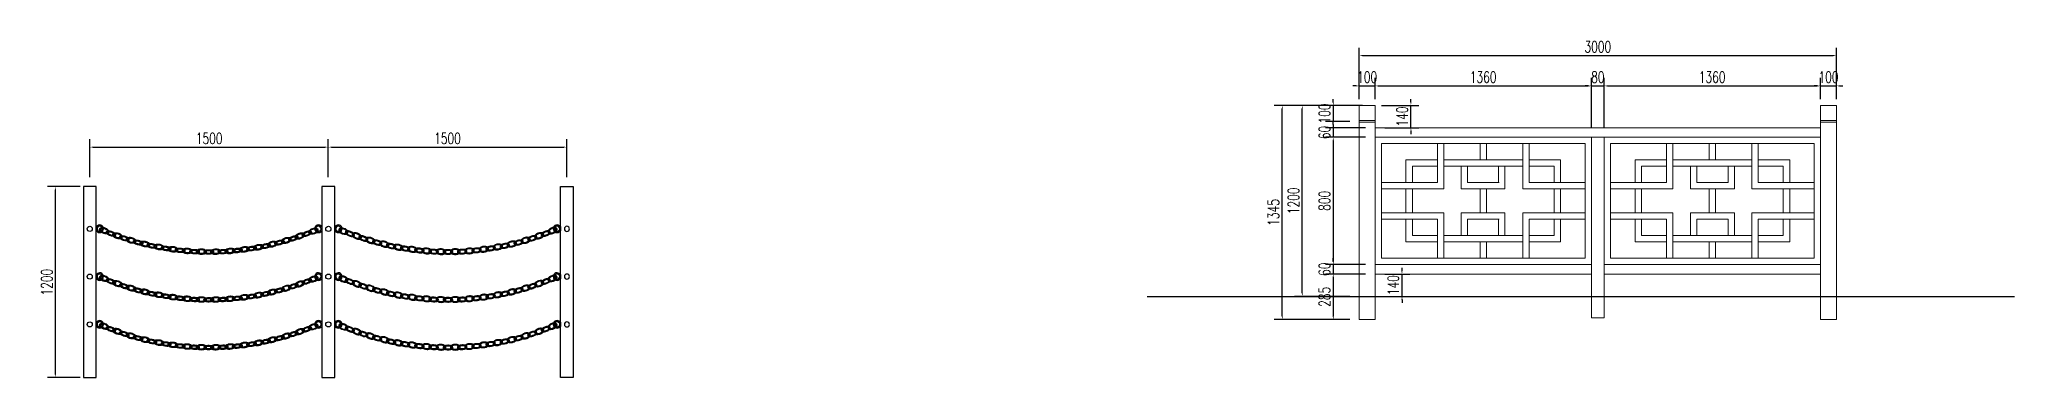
# Model space of a CAD drawing. Header units: millimetres. Extents: x -1905078 to 890385, y 1304549 to 3975677.
# Drawn here: x -1199243 to -1186825, y 1511749 to 1513873 of the extents above; entities that cross this region are included whole.
import ezdxf

# ---------------------------------------------------------------- set-up
doc = ezdxf.new("R2010")
doc.units = ezdxf.units.MM
doc.header["$LTSCALE"] = 1000
doc.layers.get('0').update_dxf_attribs({"linetype": 'CONTINUOUS'})
doc.layers.get('DEFPOINTS').update_dxf_attribs({"linetype": 'CONTINUOUS'})
for name, color, linetype in [('PUB_DIM', 3, 'CONTINUOUS'), ('W-MOUNTING固定方式', 5, 'CONTINUOUS'), ('W-PLASTIC_RAILINGS塑木栏杆', 6, 'CONTINUOUS'), ('W-STEEL_KEEL钢龙骨', 5, 'CONTINUOUS'), ('景-通用-文字', 7, 'CONTINUOUS')]:
    doc.layers.add(name, color=color, linetype=linetype)
doc.styles.add('STANDARD_T3', font='simplex.shx', dxfattribs={"width": 0.7, "bigfont": 'gbcbig.shx'})
doc.dimstyles.new('W&&20', dxfattribs={"dimtxt": 70, "dimasz": 20, "dimexe": 50, "dimexo": 60, "dimgap": 20, "dimtad": 1, "dimdec": 0, "dimzin": 0, "dimdsep": 46, "dimtxsty": 'STANDARD_T3', "dimcen": 0.09, "dimclrd": 1, "dimclre": 1, "dimclrt": 7, "dimazin": 2, "dimtfac": 1, "dimtdec": 0, "dimtix": 1, "dimtmove": 2, "dimatfit": 3, "dimfxl": 100, "dimtolj": 1, "dimtzin": 0, "dimarcsym": 0})

msp = doc.modelspace()

# ---------------------------------------------------------------- blocks, each defined once
blk = doc.blocks.new('*U352')
at = {"layer": 'W-PLASTIC_RAILINGS塑木栏杆'}
blk.add_circle((0, 0), 16, dxfattribs=at)
blk = doc.blocks.new('*U354')
at = {"layer": 'W-STEEL_KEEL钢龙骨', "color": 0, "linetype": 'ByBlock', "lineweight": -2, "transparency": 16777216}
for p in [(0, 0), (0, -300), (0, -600)]:
    blk.add_blockref('*U352', p, dxfattribs=at)
blk = doc.blocks.new('*U356')
at = {"layer": 'W-PLASTIC_RAILINGS塑木栏杆'}
blk.add_circle((0, 0), 16, dxfattribs=at)
blk = doc.blocks.new('*U355')
at = {"layer": 'W-STEEL_KEEL钢龙骨', "color": 0, "linetype": 'ByBlock', "lineweight": -2, "transparency": 16777216}
for p in [(0, 0), (0, -300), (0, -600)]:
    blk.add_blockref('*U356', p, dxfattribs=at)
blk = doc.blocks.new('*U97')
at = {"layer": 'W-PLASTIC_RAILINGS塑木栏杆'}
for centre, ratio in [((42, 4), 0.5), ((88, 3), 0.36)]:
    blk.add_ellipse(centre, major_axis=(-25, -0.9), ratio=ratio, dxfattribs=at)
for points, knots in [([(12, 2), (12, 2), (12, 1), (12, -1), (13, -1), (13, -3), (14, -3), (15, -5), (15, -5), (17, -7), (18, -8), (20, -9), (22, -10), (24, -11), (26, -12), (29, -13), (31, -13), (36, -14), (40, -14), (46, -14), (49, -13), (55, -12), (57, -12), (61, -10), (63, -9), (66, -7), (67, -6), (69, -4), (69, -3), (71, -1), (71, -1), (72, 1), (72, 2), (72, 4), (72, 5), (72, 7), (71, 8), (71, 9), (70, 10), (69, 12), (69, 12), (68, 14), (67, 14), (65, 16), (63, 17), (60, 18), (58, 19), (54, 20), (52, 20), (48, 21), (46, 21), (41, 21), (38, 21), (32, 20), (29, 19), (25, 18), (23, 17), (19, 15), (18, 14), (16, 12), (15, 11), (14, 9), (13, 8), (13, 7), (12, 6), (12, 4), (12, 3), (12, 2)], [0, 0, 0, 0, 0.102829, 0.102829, 0.205657, 0.205657, 0.308486, 0.308486, 0.411315, 0.411315, 0.609645, 0.609645, 0.807975, 0.807975, 1.006305, 1.006305, 1.204635, 1.204635, 1.603471, 1.603471, 1.932767, 1.932767, 2.204502, 2.204502, 2.476238, 2.476238, 2.650671, 2.650671, 2.825104, 2.825104, 2.948002, 2.948002, 3.070899, 3.070899, 3.193796, 3.193796, 3.316694, 3.316694, 3.439591, 3.439591, 3.562488, 3.562488, 3.685386, 3.685386, 3.917644, 3.917644, 4.149902, 4.149902, 4.38216, 4.38216, 4.614418, 4.614418, 4.96706, 4.96706, 5.255604, 5.255604, 5.544148, 5.544148, 5.732803, 5.732803, 5.921458, 5.921458, 6.048535, 6.048535, 6.175611, 6.175611, 6.283185, 6.283185, 6.283185, 6.283185]), ([(58, 2), (58, 1), (59, 1), (59, 0), (59, -1), (60, -2), (60, -2), (61, -3), (61, -4), (62, -5), (62, -5), (63, -6), (64, -6), (66, -7), (67, -8), (70, -9), (71, -9), (73, -10), (75, -10), (79, -11), (82, -11), (87, -11), (90, -11), (96, -10), (99, -10), (103, -9), (105, -8), (108, -7), (110, -7), (112, -6), (113, -5), (114, -4), (115, -3), (116, -2), (117, -2), (117, 0), (118, 0), (118, 2), (118, 2), (118, 3), (118, 4), (118, 5), (118, 6), (118, 7), (118, 8), (117, 9), (117, 9), (116, 10), (116, 10), (115, 11), (114, 11), (113, 12), (112, 13), (111, 14), (110, 14), (108, 15), (107, 15), (104, 16), (102, 16), (97, 17), (95, 17), (90, 17), (87, 17), (82, 17), (80, 16), (76, 16), (73, 15), (70, 14), (69, 14), (66, 12), (65, 12), (63, 11), (62, 10), (61, 9), (61, 8), (60, 7), (59, 7), (59, 5), (59, 5), (58, 3), (58, 3), (58, 2)], [0, 0, 0, 0, 0.081477, 0.081477, 0.162955, 0.162955, 0.244432, 0.244432, 0.32591, 0.32591, 0.407387, 0.407387, 0.574175, 0.574175, 0.740963, 0.740963, 0.907751, 0.907751, 1.074539, 1.074539, 1.4055, 1.4055, 1.736462, 1.736462, 2.067424, 2.067424, 2.284919, 2.284919, 2.502414, 2.502414, 2.649817, 2.649817, 2.797221, 2.797221, 2.897817, 2.897817, 2.998414, 2.998414, 3.079674, 3.079674, 3.160935, 3.160935, 3.242195, 3.242195, 3.323456, 3.323456, 3.404716, 3.404716, 3.485976, 3.485976, 3.567237, 3.567237, 3.711329, 3.711329, 3.855422, 3.855422, 3.999514, 3.999514, 4.275085, 4.275085, 4.550656, 4.550656, 4.826228, 4.826228, 5.098712, 5.098712, 5.371196, 5.371196, 5.563616, 5.563616, 5.756035, 5.756035, 5.885762, 5.885762, 6.015489, 6.015489, 6.105887, 6.105887, 6.196285, 6.196285, 6.283185, 6.283185, 6.283185, 6.283185])]:
    blk.add_open_spline(points, degree=3, knots=knots, dxfattribs=at)
blk = doc.blocks.new('*U99')
at = {"layer": 'W-PLASTIC_RAILINGS塑木栏杆', "color": 0, "linetype": 'ByBlock', "lineweight": -2, "rotation": 0.7100762285607656}
blk.add_blockref('*U97', (-12, -3), dxfattribs=at)
blk = doc.blocks.new('*U100')
at = {"layer": '景-通用-文字', "color": 0, "linetype": 'ByBlock', "lineweight": -2, "transparency": 16777216}
for p, rotation in [((-1371, 5), 336.131947261284), ((-141, -51), 18.6168923164887), ((-1288, -29), 339.1665861937985), ((-1203, -59), 342.201225126313), ((-1117, -84), 345.2358640588275), ((-1029, -104), 348.2705029913419), ((-941, -120), 351.3051419238564), ((-851, -132), 354.3397808563712), ((-762, -138), 357.3744197888861), ((-672, -140), 0.4090587214010987), ((-582, -137), 3.443697653915448), ((-492, -129), 6.478336586430031), ((-403, -117), 9.512975518944668), ((-315, -99), 12.54761445145926), ((-227, -77), 15.58225338397398)]:
    blk.add_blockref('*U99', p, dxfattribs=dict(at, rotation=rotation))
blk = doc.blocks.new('LT')
at = {"layer": 'W-PLASTIC_RAILINGS塑木栏杆'}
blk.add_ellipse((-28, -10), major_axis=(-23.6, -8.3), ratio=0.5, dxfattribs=at)
blk.add_open_spline([(-57, -20), (-56, -21), (-56, -21), (-55, -23), (-55, -23), (-54, -24), (-53, -25), (-52, -26), (-51, -26), (-49, -27), (-48, -28), (-45, -29), (-44, -29), (-41, -29), (-39, -29), (-36, -29), (-34, -29), (-29, -28), (-25, -27), (-19, -25), (-16, -24), (-11, -21), (-10, -20), (-6, -17), (-5, -15), (-2, -13), (-2, -12), (-1, -9), (0, -8), (0, -6), (1, -5), (1, -3), (1, -2), (0, -1), (0, 0), (-1, 2), (-1, 3), (-2, 4), (-3, 5), (-5, 6), (-5, 6), (-7, 7), (-8, 8), (-10, 9), (-12, 9), (-16, 9), (-17, 9), (-21, 9), (-23, 9), (-27, 8), (-30, 8), (-35, 6), (-38, 5), (-43, 3), (-45, 1), (-49, -2), (-51, -3), (-53, -6), (-54, -7), (-56, -9), (-56, -11), (-57, -13), (-57, -14), (-57, -16), (-57, -17), (-57, -18), (-57, -19), (-57, -20)], degree=3, knots=[0, 0, 0, 0, 0.102829, 0.102829, 0.205657, 0.205657, 0.308486, 0.308486, 0.411315, 0.411315, 0.609645, 0.609645, 0.807975, 0.807975, 1.006305, 1.006305, 1.204635, 1.204635, 1.603471, 1.603471, 1.932767, 1.932767, 2.204502, 2.204502, 2.476238, 2.476238, 2.650671, 2.650671, 2.825104, 2.825104, 2.948002, 2.948002, 3.070899, 3.070899, 3.193796, 3.193796, 3.316694, 3.316694, 3.439591, 3.439591, 3.562488, 3.562488, 3.685386, 3.685386, 3.917644, 3.917644, 4.149902, 4.149902, 4.38216, 4.38216, 4.614418, 4.614418, 4.96706, 4.96706, 5.255604, 5.255604, 5.544148, 5.544148, 5.732803, 5.732803, 5.921458, 5.921458, 6.048535, 6.048535, 6.175611, 6.175611, 6.283185, 6.283185, 6.283185, 6.283185], dxfattribs=at)
at = {"layer": '景-通用-文字'}
blk.add_blockref('*U100', (0, 0), dxfattribs=at)
blk = doc.blocks.new('*U358')
at = {"layer": 'W-PLASTIC_RAILINGS塑木栏杆'}
blk.add_circle((0, 0), 16, dxfattribs=at)
blk = doc.blocks.new('*U357')
at = {"layer": 'W-STEEL_KEEL钢龙骨', "color": 0, "linetype": 'ByBlock', "lineweight": -2, "transparency": 16777216}
for p in [(0, 0), (0, -300), (0, -600)]:
    blk.add_blockref('*U358', p, dxfattribs=at)
blk = doc.blocks.new('*D362')
at = {"layer": 'DEFPOINTS', "color": 0, "transparency": 16777216}
for p in [(-1197427, 1513197), (-1198927, 1512949), (-1197427, 1512949)]:
    blk.add_point(p, dxfattribs=at)
at = {"layer": 'W-PLASTIC_RAILINGS塑木栏杆', "color": 1, "lineweight": -2, "transparency": 16777216}
for p, q in [((-1198927, 1513009), (-1198927, 1513247)), ((-1198907, 1513197), (-1197447, 1513197)), ((-1197427, 1513009), (-1197427, 1513247))]:
    blk.add_line(p, q, dxfattribs=at)
at = {"layer": 'W-PLASTIC_RAILINGS塑木栏杆', "color": 1, "transparency": 16777216}
for points in [[(-1198907, 1513200), (-1198907, 1513194), (-1198927, 1513197)], [(-1197447, 1513200), (-1197447, 1513194), (-1197427, 1513197)]]:
    blk.add_solid(points, dxfattribs=at)
at = {"layer": 'W-PLASTIC_RAILINGS塑木栏杆', "color": 7, "transparency": 16777216, "insert": (-1198177, 1513252), "char_height": 70, "attachment_point": 5, "style": 'STANDARD_T3'}
blk.add_mtext('\\A1;1500', dxfattribs=at)
blk = doc.blocks.new('*D363')
at = {"layer": 'DEFPOINTS', "color": 0, "transparency": 16777216}
for p in [(-1195927, 1513197), (-1197427, 1512949), (-1195927, 1512949)]:
    blk.add_point(p, dxfattribs=at)
at = {"layer": 'W-PLASTIC_RAILINGS塑木栏杆', "color": 1, "lineweight": -2, "transparency": 16777216}
for p, q in [((-1197427, 1513009), (-1197427, 1513247)), ((-1197407, 1513197), (-1195947, 1513197)), ((-1195927, 1513009), (-1195927, 1513247))]:
    blk.add_line(p, q, dxfattribs=at)
at = {"layer": 'W-PLASTIC_RAILINGS塑木栏杆', "color": 1, "transparency": 16777216}
for points in [[(-1197407, 1513200), (-1197407, 1513194), (-1197427, 1513197)], [(-1195947, 1513200), (-1195947, 1513194), (-1195927, 1513197)]]:
    blk.add_solid(points, dxfattribs=at)
at = {"layer": 'W-PLASTIC_RAILINGS塑木栏杆', "color": 7, "transparency": 16777216, "insert": (-1196677, 1513252), "char_height": 70, "attachment_point": 5, "style": 'STANDARD_T3'}
blk.add_mtext('\\A1;1500', dxfattribs=at)
blk = doc.blocks.new('*D364')
at = {"layer": 'DEFPOINTS', "color": 0, "transparency": 16777216}
for p in [(-1199142, 1512949), (-1198927, 1512949), (-1198927, 1511749)]:
    blk.add_point(p, dxfattribs=at)
at = {"layer": 'W-PLASTIC_RAILINGS塑木栏杆', "color": 1, "lineweight": -2, "transparency": 16777216}
for p, q in [((-1198987, 1512949), (-1199192, 1512949)), ((-1199142, 1511769), (-1199142, 1512929)), ((-1198987, 1511749), (-1199192, 1511749))]:
    blk.add_line(p, q, dxfattribs=at)
at = {"layer": 'W-PLASTIC_RAILINGS塑木栏杆', "color": 1, "transparency": 16777216}
for points in [[(-1199145, 1512929), (-1199139, 1512929), (-1199142, 1512949)], [(-1199145, 1511769), (-1199139, 1511769), (-1199142, 1511749)]]:
    blk.add_solid(points, dxfattribs=at)
at = {"layer": 'W-PLASTIC_RAILINGS塑木栏杆', "color": 7, "transparency": 16777216, "insert": (-1199197, 1512349), "char_height": 70, "attachment_point": 5, "rotation": 90, "style": 'STANDARD_T3'}
blk.add_mtext('\\A1;1200', dxfattribs=at)
blk = doc.blocks.new('*D564')
at = {"color": 1, "lineweight": -2, "ltscale": 100, "transparency": 16777216}
for p, q in [((-1190945, 1513519), (-1190945, 1513822)), ((-1190925, 1513772), (-1187965, 1513772)), ((-1187945, 1513499), (-1187945, 1513822))]:
    blk.add_line(p, q, dxfattribs=at)
at = {"color": 1, "ltscale": 100, "transparency": 16777216}
for points in [[(-1190925, 1513776), (-1190925, 1513769), (-1190945, 1513772)], [(-1187965, 1513776), (-1187965, 1513769), (-1187945, 1513772)]]:
    blk.add_solid(points, dxfattribs=at)
at = {"layer": 'DEFPOINTS', "color": 0, "ltscale": 100, "transparency": 16777216}
for p in [(-1187945, 1513772), (-1190945, 1513459), (-1187945, 1513439)]:
    blk.add_point(p, dxfattribs=at)
at = {"color": 7, "lineweight": 0, "ltscale": 100, "transparency": 16777216, "insert": (-1189445, 1513827), "char_height": 70, "attachment_point": 5, "style": 'STANDARD_T3'}
blk.add_mtext('\\A1;3000', dxfattribs=at)
blk = doc.blocks.new('*D565')
at = {"color": 1, "lineweight": -2, "ltscale": 100, "transparency": 16777216}
for p, q in [((-1190845, 1513499), (-1190845, 1513632)), ((-1190825, 1513582), (-1189505, 1513582)), ((-1189485, 1513359), (-1189485, 1513632))]:
    blk.add_line(p, q, dxfattribs=at)
at = {"color": 1, "ltscale": 100, "transparency": 16777216}
for points in [[(-1190825, 1513585), (-1190825, 1513578), (-1190845, 1513582)], [(-1189505, 1513585), (-1189505, 1513578), (-1189485, 1513582)]]:
    blk.add_solid(points, dxfattribs=at)
at = {"layer": 'DEFPOINTS', "color": 0, "ltscale": 100, "transparency": 16777216}
for p in [(-1189485, 1513582), (-1190845, 1513439), (-1189485, 1513299)]:
    blk.add_point(p, dxfattribs=at)
at = {"color": 7, "lineweight": 0, "ltscale": 100, "transparency": 16777216, "insert": (-1190165, 1513637), "char_height": 70, "attachment_point": 5, "style": 'STANDARD_T3'}
blk.add_mtext('\\A1;1360', dxfattribs=at)
blk = doc.blocks.new('*D566')
at = {"color": 1, "lineweight": -2, "ltscale": 100, "transparency": 16777216}
for p, q in [((-1189405, 1513359), (-1189405, 1513632)), ((-1189385, 1513582), (-1188065, 1513582)), ((-1188045, 1513499), (-1188045, 1513632))]:
    blk.add_line(p, q, dxfattribs=at)
at = {"color": 1, "ltscale": 100, "transparency": 16777216}
for points in [[(-1189385, 1513585), (-1189385, 1513578), (-1189405, 1513582)], [(-1188065, 1513585), (-1188065, 1513578), (-1188045, 1513582)]]:
    blk.add_solid(points, dxfattribs=at)
at = {"layer": 'DEFPOINTS', "color": 0, "ltscale": 100, "transparency": 16777216}
for p in [(-1188045, 1513582), (-1188045, 1513439), (-1189405, 1513299)]:
    blk.add_point(p, dxfattribs=at)
at = {"color": 7, "lineweight": 0, "ltscale": 100, "transparency": 16777216, "insert": (-1188725, 1513637), "char_height": 70, "attachment_point": 5, "style": 'STANDARD_T3'}
blk.add_mtext('\\A1;1360', dxfattribs=at)
blk = doc.blocks.new('*D567')
at = {"color": 1, "lineweight": -2, "ltscale": 100, "transparency": 16777216}
for p, q in [((-1190985, 1513459), (-1191158, 1513459)), ((-1191108, 1513479), (-1191108, 1513499)), ((-1191108, 1513459), (-1191108, 1513359)), ((-1191005, 1513359), (-1191158, 1513359)), ((-1191108, 1513339), (-1191108, 1513319))]:
    blk.add_line(p, q, dxfattribs=at)
at = {"color": 1, "ltscale": 100, "transparency": 16777216}
for points in [[(-1191112, 1513479), (-1191105, 1513479), (-1191108, 1513459)], [(-1191112, 1513339), (-1191105, 1513339), (-1191108, 1513359)]]:
    blk.add_solid(points, dxfattribs=at)
at = {"layer": 'DEFPOINTS', "color": 0, "ltscale": 100, "transparency": 16777216}
for p in [(-1190925, 1513459), (-1191108, 1513359), (-1190945, 1513359)]:
    blk.add_point(p, dxfattribs=at)
at = {"color": 7, "lineweight": 0, "ltscale": 100, "transparency": 16777216, "insert": (-1191163, 1513409), "char_height": 70, "attachment_point": 5, "rotation": 90, "style": 'STANDARD_T3'}
blk.add_mtext('\\A1;100', dxfattribs=at)
blk = doc.blocks.new('*D575')
at = {"color": 1, "lineweight": -2, "ltscale": 100, "transparency": 16777216}
for p, q in [((-1190905, 1513319), (-1191158, 1513319)), ((-1191108, 1513339), (-1191108, 1513359)), ((-1191108, 1513319), (-1191108, 1513259)), ((-1190905, 1513259), (-1191158, 1513259)), ((-1191108, 1513239), (-1191108, 1513219))]:
    blk.add_line(p, q, dxfattribs=at)
at = {"color": 1, "ltscale": 100, "transparency": 16777216}
for points in [[(-1191112, 1513339), (-1191105, 1513339), (-1191108, 1513319)], [(-1191112, 1513239), (-1191105, 1513239), (-1191108, 1513259)]]:
    blk.add_solid(points, dxfattribs=at)
at = {"layer": 'DEFPOINTS', "color": 0, "ltscale": 100, "transparency": 16777216}
for p in [(-1190845, 1513319), (-1191108, 1513259), (-1190845, 1513259)]:
    blk.add_point(p, dxfattribs=at)
at = {"color": 7, "lineweight": 0, "ltscale": 100, "transparency": 16777216, "insert": (-1191163, 1513289), "char_height": 70, "attachment_point": 5, "rotation": 90, "style": 'STANDARD_T3'}
blk.add_mtext('\\A1;60', dxfattribs=at)
blk = doc.blocks.new('*D576')
at = {"color": 1, "lineweight": -2, "ltscale": 100, "transparency": 16777216}
for p, q in [((-1190905, 1513259), (-1191158, 1513259)), ((-1191108, 1513239), (-1191108, 1512479)), ((-1190905, 1512459), (-1191158, 1512459))]:
    blk.add_line(p, q, dxfattribs=at)
at = {"color": 1, "ltscale": 100, "transparency": 16777216}
for points in [[(-1191112, 1513239), (-1191105, 1513239), (-1191108, 1513259)], [(-1191112, 1512479), (-1191105, 1512479), (-1191108, 1512459)]]:
    blk.add_solid(points, dxfattribs=at)
at = {"layer": 'DEFPOINTS', "color": 0, "ltscale": 100, "transparency": 16777216}
for p in [(-1190845, 1513259), (-1191108, 1512459), (-1190845, 1512459)]:
    blk.add_point(p, dxfattribs=at)
at = {"color": 7, "lineweight": 0, "ltscale": 100, "transparency": 16777216, "insert": (-1191163, 1512859), "char_height": 70, "attachment_point": 5, "rotation": 90, "style": 'STANDARD_T3'}
blk.add_mtext('\\A1;800', dxfattribs=at)
blk = doc.blocks.new('*D577')
at = {"color": 1, "lineweight": -2, "ltscale": 100, "transparency": 16777216}
for p, q in [((-1190905, 1512459), (-1191158, 1512459)), ((-1191108, 1512479), (-1191108, 1512499)), ((-1191108, 1512459), (-1191108, 1512399)), ((-1190905, 1512399), (-1191158, 1512399)), ((-1191108, 1512379), (-1191108, 1512359))]:
    blk.add_line(p, q, dxfattribs=at)
at = {"color": 1, "ltscale": 100, "transparency": 16777216}
for points in [[(-1191112, 1512479), (-1191105, 1512479), (-1191108, 1512459)], [(-1191112, 1512379), (-1191105, 1512379), (-1191108, 1512399)]]:
    blk.add_solid(points, dxfattribs=at)
at = {"layer": 'DEFPOINTS', "color": 0, "ltscale": 100, "transparency": 16777216}
for p in [(-1190845, 1512459), (-1191108, 1512399), (-1190845, 1512399)]:
    blk.add_point(p, dxfattribs=at)
at = {"color": 7, "lineweight": 0, "ltscale": 100, "transparency": 16777216, "insert": (-1191163, 1512429), "char_height": 70, "attachment_point": 5, "rotation": 90, "style": 'STANDARD_T3'}
blk.add_mtext('\\A1;60', dxfattribs=at)
blk = doc.blocks.new('*D568')
at = {"color": 1, "lineweight": -2, "ltscale": 100, "transparency": 16777216}
for p, q in [((-1190965, 1513582), (-1190985, 1513582)), ((-1190945, 1513499), (-1190945, 1513632)), ((-1190945, 1513582), (-1190845, 1513582)), ((-1190845, 1513499), (-1190845, 1513632)), ((-1190825, 1513582), (-1190805, 1513582))]:
    blk.add_line(p, q, dxfattribs=at)
at = {"color": 1, "ltscale": 100, "transparency": 16777216}
for points in [[(-1190965, 1513585), (-1190965, 1513578), (-1190945, 1513582)], [(-1190825, 1513585), (-1190825, 1513578), (-1190845, 1513582)]]:
    blk.add_solid(points, dxfattribs=at)
at = {"layer": 'DEFPOINTS', "color": 0, "ltscale": 100, "transparency": 16777216}
for p in [(-1190845, 1513582), (-1190945, 1513439), (-1190845, 1513439)]:
    blk.add_point(p, dxfattribs=at)
at = {"color": 7, "lineweight": 0, "ltscale": 100, "transparency": 16777216, "insert": (-1190895, 1513637), "char_height": 70, "attachment_point": 5, "style": 'STANDARD_T3'}
blk.add_mtext('\\A1;100', dxfattribs=at)
blk = doc.blocks.new('*D578')
at = {"color": 1, "lineweight": -2, "ltscale": 100, "transparency": 16777216}
for p, q in [((-1189505, 1513582), (-1189525, 1513582)), ((-1189485, 1513319), (-1189485, 1513632)), ((-1189485, 1513582), (-1189405, 1513582)), ((-1189405, 1513319), (-1189405, 1513632)), ((-1189385, 1513582), (-1189365, 1513582))]:
    blk.add_line(p, q, dxfattribs=at)
at = {"color": 1, "ltscale": 100, "transparency": 16777216}
for points in [[(-1189505, 1513585), (-1189505, 1513578), (-1189485, 1513582)], [(-1189385, 1513585), (-1189385, 1513578), (-1189405, 1513582)]]:
    blk.add_solid(points, dxfattribs=at)
at = {"layer": 'DEFPOINTS', "color": 0, "ltscale": 100, "transparency": 16777216}
for p in [(-1189405, 1513582), (-1189485, 1513259), (-1189405, 1513259)]:
    blk.add_point(p, dxfattribs=at)
at = {"color": 7, "lineweight": 0, "ltscale": 100, "transparency": 16777216, "insert": (-1189445, 1513637), "char_height": 70, "attachment_point": 5, "style": 'STANDARD_T3'}
blk.add_mtext('\\A1;80', dxfattribs=at)
blk = doc.blocks.new('*D569')
at = {"color": 1, "lineweight": -2, "ltscale": 100, "transparency": 16777216}
for p, q in [((-1188065, 1513582), (-1188085, 1513582)), ((-1188045, 1513499), (-1188045, 1513632)), ((-1188045, 1513582), (-1187945, 1513582)), ((-1187945, 1513499), (-1187945, 1513632)), ((-1187925, 1513582), (-1187905, 1513582))]:
    blk.add_line(p, q, dxfattribs=at)
at = {"color": 1, "ltscale": 100, "transparency": 16777216}
for points in [[(-1188065, 1513585), (-1188065, 1513578), (-1188045, 1513582)], [(-1187925, 1513585), (-1187925, 1513578), (-1187945, 1513582)]]:
    blk.add_solid(points, dxfattribs=at)
at = {"layer": 'DEFPOINTS', "color": 0, "ltscale": 100, "transparency": 16777216}
for p in [(-1187945, 1513582), (-1188045, 1513439), (-1187945, 1513439)]:
    blk.add_point(p, dxfattribs=at)
at = {"color": 7, "lineweight": 0, "ltscale": 100, "transparency": 16777216, "insert": (-1187995, 1513637), "char_height": 70, "attachment_point": 5, "style": 'STANDARD_T3'}
blk.add_mtext('\\A1;100', dxfattribs=at)
blk = doc.blocks.new('*D570')
at = {"layer": 'DEFPOINTS', "color": 0, "ltscale": 100, "transparency": 16777216}
for p in [(-1191303, 1513459), (-1190945, 1513459), (-1190945, 1512259)]:
    blk.add_point(p, dxfattribs=at)
at = {"layer": 'PUB_DIM', "color": 1, "lineweight": -2, "ltscale": 100, "transparency": 16777216}
for p, q in [((-1191005, 1513459), (-1191353, 1513459)), ((-1191303, 1512279), (-1191303, 1513439)), ((-1191005, 1512259), (-1191353, 1512259))]:
    blk.add_line(p, q, dxfattribs=at)
at = {"layer": 'PUB_DIM', "color": 1, "ltscale": 100, "transparency": 16777216}
for points in [[(-1191306, 1513439), (-1191300, 1513439), (-1191303, 1513459)], [(-1191306, 1512279), (-1191300, 1512279), (-1191303, 1512259)]]:
    blk.add_solid(points, dxfattribs=at)
at = {"layer": 'PUB_DIM', "color": 7, "lineweight": 0, "ltscale": 100, "transparency": 16777216, "insert": (-1191358, 1512859), "char_height": 70, "attachment_point": 5, "rotation": 90, "style": 'STANDARD_T3'}
blk.add_mtext('\\A1;1200', dxfattribs=at)
blk = doc.blocks.new('*D571')
at = {"layer": 'DEFPOINTS', "color": 0, "ltscale": 100, "transparency": 16777216}
for p in [(-1191429, 1513459), (-1190865, 1513459), (-1190945, 1512114)]:
    blk.add_point(p, dxfattribs=at)
at = {"layer": 'PUB_DIM', "color": 1, "lineweight": -2, "ltscale": 100, "transparency": 16777216}
for p, q in [((-1190925, 1513459), (-1191479, 1513459)), ((-1191429, 1512134), (-1191429, 1513439)), ((-1191005, 1512114), (-1191479, 1512114))]:
    blk.add_line(p, q, dxfattribs=at)
at = {"layer": 'PUB_DIM', "color": 1, "ltscale": 100, "transparency": 16777216}
for points in [[(-1191432, 1513439), (-1191426, 1513439), (-1191429, 1513459)], [(-1191432, 1512134), (-1191426, 1512134), (-1191429, 1512114)]]:
    blk.add_solid(points, dxfattribs=at)
at = {"layer": 'PUB_DIM', "color": 7, "lineweight": 0, "ltscale": 100, "transparency": 16777216, "insert": (-1191484, 1512787), "char_height": 70, "attachment_point": 5, "rotation": 90, "style": 'STANDARD_T3'}
blk.add_mtext('\\A1;1345', dxfattribs=at)
blk = doc.blocks.new('*D572')
at = {"layer": 'DEFPOINTS', "color": 0, "ltscale": 100, "transparency": 16777216}
for p in [(-1190845, 1512399), (-1191108, 1512114), (-1190945, 1512114)]:
    blk.add_point(p, dxfattribs=at)
at = {"layer": 'PUB_DIM', "color": 1, "lineweight": -2, "ltscale": 100, "transparency": 16777216}
for p, q in [((-1190905, 1512399), (-1191158, 1512399)), ((-1191108, 1512379), (-1191108, 1512134)), ((-1191005, 1512114), (-1191158, 1512114))]:
    blk.add_line(p, q, dxfattribs=at)
at = {"layer": 'PUB_DIM', "color": 1, "ltscale": 100, "transparency": 16777216}
for points in [[(-1191112, 1512379), (-1191105, 1512379), (-1191108, 1512399)], [(-1191112, 1512134), (-1191105, 1512134), (-1191108, 1512114)]]:
    blk.add_solid(points, dxfattribs=at)
at = {"layer": 'PUB_DIM', "color": 7, "lineweight": 0, "ltscale": 100, "transparency": 16777216, "insert": (-1191163, 1512257), "char_height": 70, "attachment_point": 5, "rotation": 90, "style": 'STANDARD_T3'}
blk.add_mtext('\\A1;285', dxfattribs=at)
blk = doc.blocks.new('*D573')
at = {"color": 1, "lineweight": -2, "ltscale": 100, "transparency": 16777216}
for p, q in [((-1190805, 1513459), (-1190570, 1513459)), ((-1190620, 1513479), (-1190620, 1513499)), ((-1190620, 1513319), (-1190620, 1513459)), ((-1190785, 1513319), (-1190570, 1513319)), ((-1190620, 1513299), (-1190620, 1513279))]:
    blk.add_line(p, q, dxfattribs=at)
at = {"color": 1, "ltscale": 100, "transparency": 16777216}
for points in [[(-1190623, 1513479), (-1190617, 1513479), (-1190620, 1513459)], [(-1190623, 1513299), (-1190617, 1513299), (-1190620, 1513319)]]:
    blk.add_solid(points, dxfattribs=at)
at = {"layer": 'DEFPOINTS', "color": 0, "ltscale": 100, "transparency": 16777216}
for p in [(-1190865, 1513459), (-1190620, 1513459), (-1190845, 1513319)]:
    blk.add_point(p, dxfattribs=at)
at = {"color": 7, "lineweight": 0, "ltscale": 100, "transparency": 16777216, "insert": (-1190675, 1513389), "char_height": 70, "attachment_point": 5, "rotation": 90, "style": 'STANDARD_T3'}
blk.add_mtext('\\A1;140', dxfattribs=at)
blk = doc.blocks.new('*D574')
at = {"layer": 'DEFPOINTS', "color": 0, "ltscale": 100, "transparency": 16777216}
for p in [(-1190845, 1512399), (-1190676, 1512399), (-1190845, 1512259)]:
    blk.add_point(p, dxfattribs=at)
at = {"layer": 'PUB_DIM', "color": 1, "lineweight": -2, "ltscale": 100, "transparency": 16777216}
for p, q in [((-1190676, 1512419), (-1190676, 1512439)), ((-1190785, 1512399), (-1190626, 1512399)), ((-1190676, 1512259), (-1190676, 1512399)), ((-1190785, 1512259), (-1190626, 1512259)), ((-1190676, 1512239), (-1190676, 1512219))]:
    blk.add_line(p, q, dxfattribs=at)
at = {"layer": 'PUB_DIM', "color": 1, "ltscale": 100, "transparency": 16777216}
for points in [[(-1190680, 1512419), (-1190673, 1512419), (-1190676, 1512399)], [(-1190680, 1512239), (-1190673, 1512239), (-1190676, 1512259)]]:
    blk.add_solid(points, dxfattribs=at)
at = {"layer": 'PUB_DIM', "color": 7, "lineweight": 0, "ltscale": 100, "transparency": 16777216, "insert": (-1190731, 1512329), "char_height": 70, "attachment_point": 5, "rotation": 90, "style": 'STANDARD_T3'}
blk.add_mtext('\\A1;140', dxfattribs=at)

# ---------------------------------------------------------------- dimensions: what is measured, and where the dimension line sits
at = {"lineweight": 0, "ltscale": 100}
for base, p1, p2, picture, middle in [((-1187944.7, 1513772.3), (-1190944.7, 1513459), (-1187944.7, 1513439), '*D564', (-1189444.7, 1513827.3)), ((-1190844.7, 1513581.8), (-1190944.7, 1513439), (-1190844.7, 1513439), '*D568', (-1190894.7, 1513636.8)), ((-1189484.7, 1513581.8), (-1190844.7, 1513439), (-1189484.7, 1513299), '*D565', (-1190164.7, 1513636.8)), ((-1189404.7, 1513581.8), (-1189484.7, 1513259), (-1189404.7, 1513259), '*D578', (-1189444.7, 1513636.8)), ((-1188044.7, 1513581.8), (-1189404.7, 1513299), (-1188044.7, 1513439), '*D566', (-1188724.7, 1513636.8)), ((-1187944.7, 1513581.8), (-1188044.7, 1513439), (-1187944.7, 1513439), '*D569', (-1187994.7, 1513636.8))]:
    dim = msp.add_linear_dim(base=base, p1=p1, p2=p2, dimstyle='W&&20', dxfattribs=at)
    dim.commit()
    dim.dimension.update_dxf_attribs({"geometry": picture, "text_midpoint": middle})
for base, p1, p2, picture, middle in [((-1191108.4, 1513359), (-1190924.7, 1513459), (-1190944.7, 1513359), '*D567', (-1191163.4, 1513409)), ((-1190620, 1513459), (-1190844.7, 1513319), (-1190864.7, 1513459), '*D573', (-1190675, 1513389)), ((-1191108.4, 1513259), (-1190844.7, 1513319), (-1190844.7, 1513259), '*D575', (-1191163.4, 1513289)), ((-1191108.4, 1512459), (-1190844.7, 1513259), (-1190844.7, 1512459), '*D576', (-1191163.4, 1512859)), ((-1191108.4, 1512399), (-1190844.7, 1512459), (-1190844.7, 1512399), '*D577', (-1191163.4, 1512429))]:
    dim = msp.add_linear_dim(base=base, p1=p1, p2=p2, angle=90, dimstyle='W&&20', dxfattribs=at)
    dim.commit()
    dim.dimension.update_dxf_attribs({"geometry": picture, "text_midpoint": middle})
at = {"layer": 'PUB_DIM', "lineweight": 0, "ltscale": 100}
for base, p1, p2, picture, middle in [((-1191428.9, 1513459), (-1190944.7, 1512114), (-1190864.7, 1513459), '*D571', (-1191483.9, 1512786.5)), ((-1191303.1, 1513459), (-1190944.7, 1512259), (-1190944.7, 1513459), '*D570', (-1191358.1, 1512859)), ((-1190676.4, 1512399), (-1190844.7, 1512259), (-1190844.7, 1512399), '*D574', (-1190731.4, 1512329)), ((-1191108.4, 1512114), (-1190844.7, 1512399), (-1190944.7, 1512114), '*D572', (-1191163.4, 1512256.5))]:
    dim = msp.add_linear_dim(base=base, p1=p1, p2=p2, angle=90, dimstyle='W&&20', dxfattribs=at)
    dim.commit()
    dim.dimension.update_dxf_attribs({"geometry": picture, "text_midpoint": middle})
at = {"layer": 'W-PLASTIC_RAILINGS塑木栏杆'}
for base, p1, p2, picture, middle in [((-1197426.9, 1513196.8), (-1198926.9, 1512949.3), (-1197426.9, 1512949.3), '*D362', (-1198176.9, 1513251.8)), ((-1195926.9, 1513196.8), (-1197426.9, 1512949.3), (-1195926.9, 1512949.3), '*D363', (-1196676.9, 1513251.8))]:
    dim = msp.add_linear_dim(base=base, p1=p1, p2=p2, dimstyle='W&&20', dxfattribs=at)
    dim.commit()
    dim.dimension.update_dxf_attribs({"geometry": picture, "text_midpoint": middle})
dim = msp.add_linear_dim(base=(-1199142.1, 1512949.3), p1=(-1198926.9, 1511749.3), p2=(-1198926.9, 1512949.3), angle=90, dimstyle='W&&20', dxfattribs=at)
dim.commit()
dim.dimension.update_dxf_attribs({"geometry": '*D364', "text_midpoint": (-1199197.1, 1512349.3)})

# ---------------------------------------------------------------- linework, layer by layer
at = {"layer": 'W-MOUNTING固定方式'}
for p, q in [((-1198884.2, 1512697.6), (-1198886.9, 1512697.6)), ((-1198886.9, 1512697.6), (-1198886.9, 1512670.4)), ((-1198884.2, 1512670.4), (-1198886.9, 1512670.4)), ((-1198879.5, 1512690.5), (-1198879.5, 1512677.5)), ((-1197474.3, 1512690.5), (-1197474.3, 1512677.5)), ((-1197469.6, 1512697.6), (-1197466.9, 1512697.6)), ((-1197469.6, 1512670.4), (-1197466.9, 1512670.4)), ((-1197466.9, 1512697.6), (-1197466.9, 1512670.4)), ((-1197384.2, 1512697.6), (-1197386.9, 1512697.6)), ((-1197386.9, 1512697.6), (-1197386.9, 1512670.4)), ((-1197384.2, 1512670.4), (-1197386.9, 1512670.4)), ((-1197379.5, 1512690.5), (-1197379.5, 1512677.5)), ((-1195974.3, 1512690.5), (-1195974.3, 1512677.5)), ((-1195969.6, 1512697.6), (-1195966.9, 1512697.6)), ((-1195969.6, 1512670.4), (-1195966.9, 1512670.4)), ((-1195966.9, 1512697.6), (-1195966.9, 1512670.4)), ((-1198884.2, 1512396.8), (-1198886.9, 1512396.8)), ((-1198886.9, 1512396.8), (-1198886.9, 1512369.6)), ((-1198884.2, 1512369.6), (-1198886.9, 1512369.6)), ((-1198879.5, 1512389.7), (-1198879.5, 1512376.8)), ((-1197474.3, 1512389.7), (-1197474.3, 1512376.8)), ((-1197469.6, 1512396.8), (-1197466.9, 1512396.8)), ((-1197469.6, 1512369.6), (-1197466.9, 1512369.6)), ((-1197466.9, 1512396.8), (-1197466.9, 1512369.6)), ((-1197384.2, 1512396.8), (-1197386.9, 1512396.8)), ((-1197386.9, 1512396.8), (-1197386.9, 1512369.6)), ((-1197384.2, 1512369.6), (-1197386.9, 1512369.6)), ((-1197379.5, 1512389.7), (-1197379.5, 1512376.8)), ((-1195974.3, 1512389.7), (-1195974.3, 1512376.8)), ((-1195969.6, 1512396.8), (-1195966.9, 1512396.8)), ((-1195969.6, 1512369.6), (-1195966.9, 1512369.6)), ((-1195966.9, 1512396.8), (-1195966.9, 1512369.6)), ((-1198884.2, 1512096.8), (-1198886.9, 1512096.8)), ((-1198886.9, 1512096.8), (-1198886.9, 1512069.6)), ((-1198884.2, 1512069.6), (-1198886.9, 1512069.6)), ((-1198879.5, 1512089.7), (-1198879.5, 1512076.8)), ((-1197474.3, 1512089.7), (-1197474.3, 1512076.8)), ((-1197469.6, 1512096.8), (-1197466.9, 1512096.8)), ((-1197469.6, 1512069.6), (-1197466.9, 1512069.6)), ((-1197466.9, 1512096.8), (-1197466.9, 1512069.6)), ((-1197384.2, 1512096.8), (-1197386.9, 1512096.8)), ((-1197386.9, 1512096.8), (-1197386.9, 1512069.6)), ((-1197384.2, 1512069.6), (-1197386.9, 1512069.6)), ((-1197379.5, 1512089.7), (-1197379.5, 1512076.8)), ((-1195974.3, 1512089.7), (-1195974.3, 1512076.8)), ((-1195969.6, 1512096.8), (-1195966.9, 1512096.8)), ((-1195969.6, 1512069.6), (-1195966.9, 1512069.6)), ((-1195966.9, 1512096.8), (-1195966.9, 1512069.6))]:
    msp.add_line(p, q, dxfattribs=at)
for centre, radius, start, end in [((-1198864.5, 1512684), 24, 214.57241, 145.42759), ((-1198864.5, 1512684), 16.4, 203.29209, 156.70791), ((-1198864.5, 1512684), 16.4, 219.54596, 140.45404), ((-1197489.3, 1512684), 24, 34.57241, 325.42759), ((-1197489.3, 1512684), 16.4, 23.29209, 336.70791), ((-1197489.3, 1512684), 16.4, 39.54596, 320.45404), ((-1197364.5, 1512684), 24, 214.57241, 145.42759), ((-1197364.5, 1512684), 16.4, 203.29209, 156.70791), ((-1197364.5, 1512684), 16.4, 219.54596, 140.45404), ((-1195989.3, 1512684), 24, 34.57241, 325.42759), ((-1195989.3, 1512684), 16.4, 23.29209, 336.70791), ((-1195989.3, 1512684), 16.4, 39.54596, 320.45404), ((-1198864.5, 1512383.2), 24, 214.57241, 145.42759), ((-1197489.3, 1512383.2), 24, 34.57241, 325.42759), ((-1197364.5, 1512383.2), 24, 214.57241, 145.42759), ((-1195989.3, 1512383.2), 24, 34.57241, 325.42759), ((-1198864.5, 1512383.2), 16.4, 203.29209, 156.70791), ((-1198864.5, 1512383.2), 16.4, 219.54596, 140.45404), ((-1197489.3, 1512383.2), 16.4, 23.29209, 336.70791), ((-1197489.3, 1512383.2), 16.4, 39.54596, 320.45404), ((-1197364.5, 1512383.2), 16.4, 203.29209, 156.70791), ((-1197364.5, 1512383.2), 16.4, 219.54596, 140.45404), ((-1195989.3, 1512383.2), 16.4, 23.29209, 336.70791), ((-1195989.3, 1512383.2), 16.4, 39.54596, 320.45404), ((-1198864.5, 1512083.2), 24, 214.57241, 145.42759), ((-1198864.5, 1512083.2), 16.4, 203.29209, 156.70791), ((-1198864.5, 1512083.2), 16.4, 219.54596, 140.45404), ((-1197489.3, 1512083.2), 24, 34.57241, 325.42759), ((-1197489.3, 1512083.2), 16.4, 23.29209, 336.70791), ((-1197489.3, 1512083.2), 16.4, 39.54596, 320.45404), ((-1197364.5, 1512083.2), 24, 214.57241, 145.42759), ((-1197364.5, 1512083.2), 16.4, 203.29209, 156.70791), ((-1197364.5, 1512083.2), 16.4, 219.54596, 140.45404), ((-1195989.3, 1512083.2), 24, 34.57241, 325.42759), ((-1195989.3, 1512083.2), 16.4, 23.29209, 336.70791), ((-1195989.3, 1512083.2), 16.4, 39.54596, 320.45404)]:
    msp.add_arc(centre, radius, start, end, dxfattribs=at)
at = {"layer": 'W-PLASTIC_RAILINGS塑木栏杆', "lineweight": 0}
for p, q in [((-1190184.7, 1513219), (-1190184.7, 1513116.5)), ((-1190144.7, 1513219), (-1190144.7, 1513116.5)), ((-1188744.7, 1513219), (-1188744.7, 1513116.5)), ((-1188704.7, 1513219), (-1188704.7, 1513116.5)), ((-1190184.7, 1512934), (-1190184.7, 1512784)), ((-1190144.7, 1512934), (-1190144.7, 1512784)), ((-1188744.7, 1512934), (-1188744.7, 1512784)), ((-1188704.7, 1512934), (-1188704.7, 1512784)), ((-1190184.7, 1512601.5), (-1190184.7, 1512499)), ((-1190144.7, 1512601.5), (-1190144.7, 1512499)), ((-1188744.7, 1512601.5), (-1188744.7, 1512499)), ((-1188704.7, 1512601.5), (-1188704.7, 1512499))]:
    msp.add_line(p, q, dxfattribs=at)
for points in [[(-1190944.7, 1512114), (-1190844.7, 1512114), (-1190844.7, 1513459), (-1190944.7, 1513459)], [(-1188044.7, 1512114), (-1187944.7, 1512114), (-1187944.7, 1513459), (-1188044.7, 1513459)], [(-1190944.7, 1513364), (-1190844.7, 1513364), (-1190844.7, 1513354), (-1190944.7, 1513354)], [(-1190844.7, 1513259), (-1188044.7, 1513259), (-1188044.7, 1513319), (-1190844.7, 1513319)], [(-1188044.7, 1513364), (-1187944.7, 1513364), (-1187944.7, 1513354), (-1188044.7, 1513354)], [(-1190844.7, 1513259), (-1189484.7, 1513259), (-1189484.7, 1512459), (-1190844.7, 1512459)], [(-1190804.7, 1513219), (-1189524.7, 1513219), (-1189524.7, 1512499), (-1190804.7, 1512499)], [(-1190184.7, 1513219), (-1190144.7, 1513219), (-1190144.7, 1513116.5), (-1190184.7, 1513116.5)], [(-1189484.7, 1513259), (-1189404.7, 1513259), (-1189404.7, 1512125), (-1189484.7, 1512125)], [(-1188044.7, 1513259), (-1189404.7, 1513259), (-1189404.7, 1512459), (-1188044.7, 1512459)], [(-1188084.7, 1513219), (-1189364.7, 1513219), (-1189364.7, 1512499), (-1188084.7, 1512499)], [(-1188704.7, 1513219), (-1188744.7, 1513219), (-1188744.7, 1513116.5), (-1188704.7, 1513116.5)], [(-1190844.7, 1512399), (-1189484.7, 1512399), (-1189484.7, 1512459), (-1190844.7, 1512459)], [(-1188044.7, 1512399), (-1189404.7, 1512399), (-1189404.7, 1512459), (-1188044.7, 1512459)]]:
    msp.add_lwpolyline(points, close=True, dxfattribs=at)
for points in [[(-1190804.7, 1512934), (-1190412.2, 1512934), (-1190412.2, 1513219)], [(-1190804.7, 1512974), (-1190452.2, 1512974), (-1190452.2, 1513219)], [(-1189524.7, 1512934), (-1189917.2, 1512934), (-1189917.2, 1513219)], [(-1189524.7, 1512974), (-1189877.2, 1512974), (-1189877.2, 1513219)], [(-1189364.7, 1512934), (-1188972.2, 1512934), (-1188972.2, 1513219)], [(-1189364.7, 1512974), (-1189012.2, 1512974), (-1189012.2, 1513219)], [(-1188084.7, 1512934), (-1188477.2, 1512934), (-1188477.2, 1513219)], [(-1188084.7, 1512974), (-1188437.2, 1512974), (-1188437.2, 1513219)], [(-1190452.2, 1513116.5), (-1190651, 1513116.5), (-1190651, 1512974)], [(-1190452.2, 1513076.5), (-1190611, 1513076.5), (-1190611, 1512974)], [(-1189917.2, 1513116.5), (-1190412.2, 1513116.5)], [(-1189917.2, 1513076.5), (-1190412.2, 1513076.5)], [(-1190029, 1513076.5), (-1190029, 1512934), (-1190064.5, 1512934), (-1190303.5, 1512934), (-1190303.5, 1513076.5)], [(-1190263.5, 1513076.5), (-1190263.5, 1512974), (-1190064.5, 1512974), (-1190069, 1512974), (-1190069, 1513076.5)], [(-1189678.5, 1512974), (-1189678.5, 1513116.5), (-1189877.2, 1513116.5)], [(-1189718.5, 1512974), (-1189718.5, 1513076.5), (-1189877.2, 1513076.5)], [(-1189211, 1512974), (-1189211, 1513116.5), (-1189012.2, 1513116.5)], [(-1189171, 1512974), (-1189171, 1513076.5), (-1189012.2, 1513076.5)], [(-1188972.2, 1513116.5), (-1188477.2, 1513116.5)], [(-1188972.2, 1513076.5), (-1188477.2, 1513076.5)], [(-1188862.5, 1513076.5), (-1188862.5, 1512934), (-1188743.7, 1512934), (-1188585, 1512934), (-1188585, 1513076.5)], [(-1188626, 1513076.5), (-1188626, 1512974), (-1188743.7, 1512974), (-1188821.5, 1512974), (-1188821.5, 1513076.5)], [(-1188437.2, 1513116.5), (-1188238.5, 1513116.5), (-1188238.5, 1512974)], [(-1188437.2, 1513076.5), (-1188278.5, 1513076.5), (-1188278.5, 1512974)], [(-1190651, 1512934), (-1190651, 1512784)], [(-1190611, 1512934), (-1190611, 1512784)], [(-1189718.5, 1512784), (-1189718.5, 1512934)], [(-1189678.5, 1512784), (-1189678.5, 1512934)], [(-1189211, 1512784), (-1189211, 1512934)], [(-1189171, 1512784), (-1189171, 1512934)], [(-1188278.5, 1512934), (-1188278.5, 1512784)], [(-1188238.5, 1512934), (-1188238.5, 1512784)], [(-1190412.2, 1512499), (-1190412.2, 1512784), (-1190804.7, 1512784)], [(-1190029, 1512641.5), (-1190029, 1512784), (-1190064.5, 1512784), (-1190303.5, 1512784), (-1190303.5, 1512641.5)], [(-1189917.2, 1512499), (-1189917.2, 1512784), (-1189524.7, 1512784)], [(-1188972.2, 1512499), (-1188972.2, 1512784), (-1189364.7, 1512784)], [(-1188861.5, 1512641.5), (-1188861.5, 1512784), (-1188743.7, 1512784), (-1188586, 1512784), (-1188586, 1512641.5)], [(-1188477.2, 1512499), (-1188477.2, 1512784), (-1188084.7, 1512784)], [(-1190452.2, 1512499), (-1190452.2, 1512744), (-1190804.7, 1512744)], [(-1190651, 1512744), (-1190651, 1512601.5), (-1190452.2, 1512601.5)], [(-1190611, 1512744), (-1190611, 1512641.5), (-1190452.2, 1512641.5)], [(-1190263.5, 1512641.5), (-1190263.5, 1512744), (-1190064.5, 1512744), (-1190069, 1512744), (-1190069, 1512641.5)], [(-1189877.2, 1512499), (-1189877.2, 1512744), (-1189524.7, 1512744)], [(-1189877.2, 1512601.5), (-1189678.5, 1512601.5), (-1189678.5, 1512744)], [(-1189877.2, 1512641.5), (-1189718.5, 1512641.5), (-1189718.5, 1512744)], [(-1189012.2, 1512499), (-1189012.2, 1512744), (-1189364.7, 1512744)], [(-1189012.2, 1512601.5), (-1189211, 1512601.5), (-1189211, 1512744)], [(-1189012.2, 1512641.5), (-1189171, 1512641.5), (-1189171, 1512744)], [(-1188626, 1512641.5), (-1188626, 1512744), (-1188743.7, 1512744), (-1188821.5, 1512744), (-1188821.5, 1512641.5)], [(-1188437.2, 1512499), (-1188437.2, 1512744), (-1188084.7, 1512744)], [(-1188238.5, 1512744), (-1188238.5, 1512601.5), (-1188437.2, 1512601.5)], [(-1188278.5, 1512744), (-1188278.5, 1512641.5), (-1188437.2, 1512641.5)], [(-1190412.2, 1512641.5), (-1189917.2, 1512641.5)], [(-1190412.2, 1512601.5), (-1189917.2, 1512601.5)], [(-1188477.2, 1512641.5), (-1188972.2, 1512641.5)], [(-1188477.2, 1512601.5), (-1188972.2, 1512601.5)]]:
    msp.add_lwpolyline(points, dxfattribs=at)
at = {"layer": 'W-PLASTIC_RAILINGS塑木栏杆'}
for points in [[(-1198966.9, 1511749.3), (-1198886.9, 1511749.3), (-1198886.9, 1512949.3), (-1198966.9, 1512949.3)], [(-1197466.9, 1511749.3), (-1197386.9, 1511749.3), (-1197386.9, 1512949.3), (-1197466.9, 1512949.3)], [(-1195886.9, 1511749.3), (-1195966.9, 1511749.3), (-1195966.9, 1512949.3), (-1195886.9, 1512949.3)]]:
    msp.add_lwpolyline(points, close=True, dxfattribs=at)
at = {"layer": '景-通用-文字'}
for p, q in [((-1197489.3, 1512684), (-1197489.3, 1512684)), ((-1197489.3, 1512684), (-1197489.3, 1512684)), ((-1197364.5, 1512684), (-1197364.5, 1512684)), ((-1197364.5, 1512684), (-1197364.5, 1512684)), ((-1192279.3, 1512259), (-1186824.9, 1512259))]:
    msp.add_line(p, q, dxfattribs=at)

# ---------------------------------------------------------------- block references
at = {"layer": 'W-STEEL_KEEL钢龙骨'}
for name, p in [('*U354', (-1198926.9, 1512683.2)), ('*U355', (-1197426.9, 1512683.2))]:
    msp.add_blockref(name, p, dxfattribs=at)
at = {"layer": 'W-STEEL_KEEL钢龙骨', "xscale": -1}
msp.add_blockref('*U357', (-1195926.9, 1512683.2), dxfattribs=at)
at = {"layer": '景-通用-文字'}
for p in [(-1197493.1, 1512678.6), (-1197493.1, 1512377.8), (-1197493.1, 1512077.8)]:
    msp.add_blockref('LT', p, dxfattribs=at)
at = {"layer": '景-通用-文字', "xscale": -1}
for p in [(-1197360.7, 1512678.6), (-1197360.7, 1512377.8), (-1197360.7, 1512077.8)]:
    msp.add_blockref('LT', p, dxfattribs=at)

msp.set_redraw_order([(e.dxf.handle, doc.entitydb.next_handle()) for e in msp.query("TEXT MTEXT ATTDEF DIMENSION ARC_DIMENSION")])  # texts and dimensions are drawn at this point

doc.saveas('drawing.dxf')
